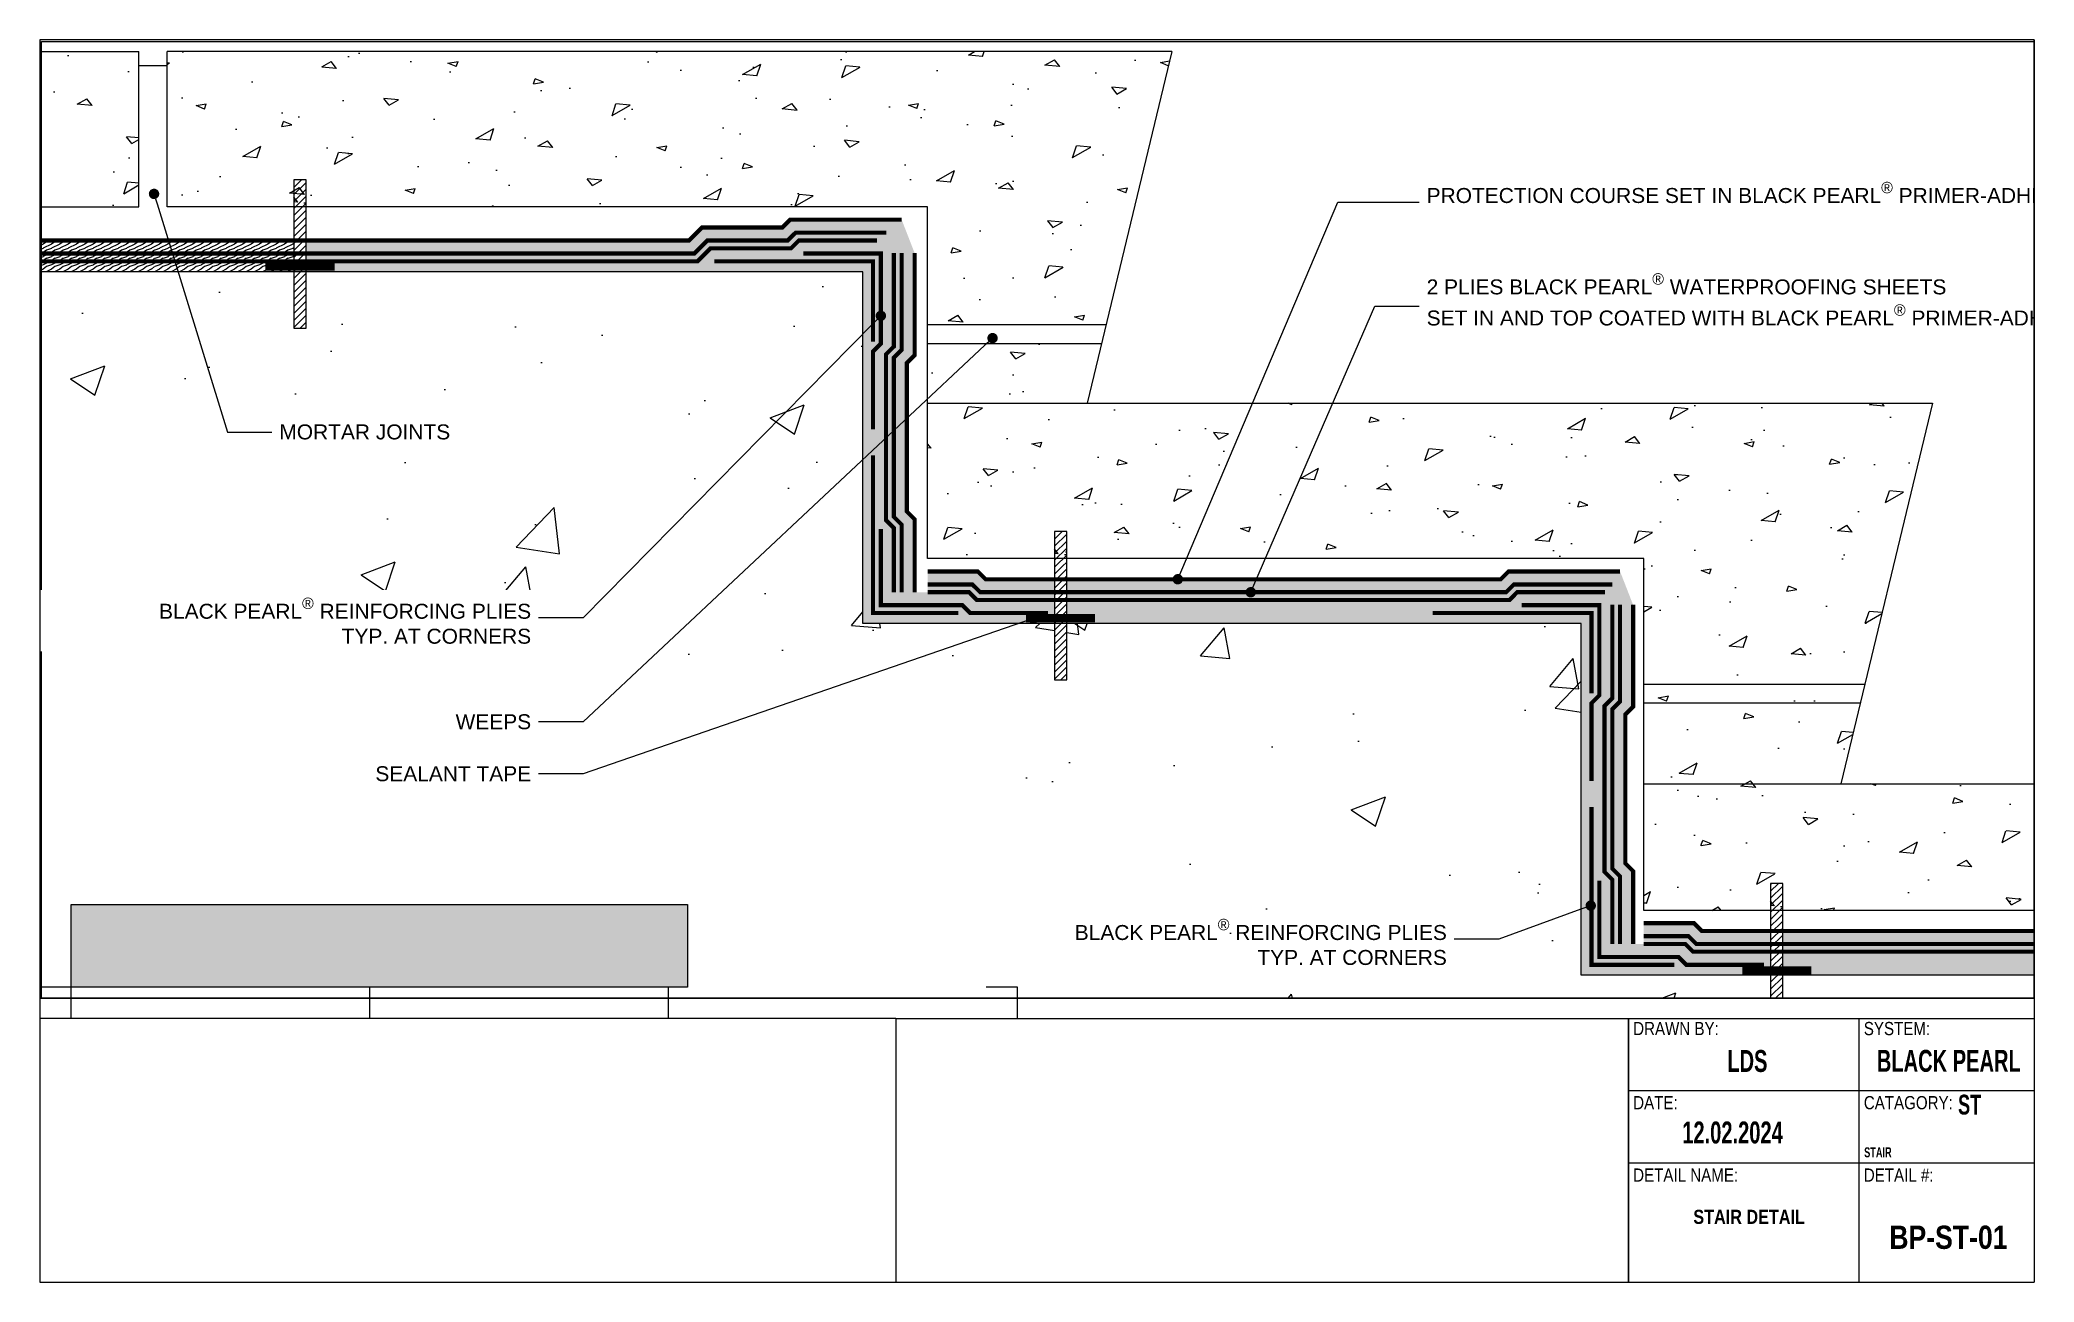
# Paper-space layout '11x17' of a CAD drawing. Header units: inches. Extents: x 0.6 to 16.6, y 0.6 to 10.6.
# The model-space entities are those that its viewports show. They can reach past a viewport. Long polylines and large blocks are cut down to what shows.
import ezdxf
from ezdxf import colors
from ezdxf.entities.mleader import LeaderData, LeaderLine
from ezdxf.math import Vec2, Vec3

# ---------------------------------------------------------------- set-up
doc = ezdxf.new("R2010")
doc.units = ezdxf.units.IN
doc.header["$MEASUREMENT"] = 0
doc.layers.get('Defpoints').update_dxf_attribs({"color": 103})
for name, color, linetype, lineweight in [('BP Mastic', 191, 'Continuous', 0), ('BP Others', 190, 'Continuous', 0), ('BP Primer', 2, 'Continuous', 0), ('BP Sheet Membrane', 166, 'Continuous', 0), ('BP Text', 20, 'Continuous', 0), ('Ram Mastic', 191, 'Continuous', 0), ('Text', 20, 'Continuous', 0), ('Title Block Text', 20, 'Continuous', 0)]:
    doc.layers.add(name, color=color, linetype=linetype, lineweight=lineweight)
doc.layers.add('BP Protection Course', color=7, linetype='Continuous', lineweight=0, true_color=0x216123)
doc.layers.add('SELF ADHERING BUTYL FLASHING TAPE', color=10, linetype='Continuous')
doc.layers.add('Title Block Lines', color=7, linetype='Continuous')
doc.styles.add('GENERATED_STYLE_1', font='ARIALN.TTF')
doc.styles.add('GENERATED_STYLE_6', font='ARIALNB.TTF')
doc.styles.add('GENERATED_STYLE_8', font='ARIALNB.TTF', dxfattribs={"width": 0.8})
doc.styles.get("Standard").update_dxf_attribs({"font": 'ARIALN.TTF'})
pattern_1 = [(216.8699, (0.08, 0.2), (0.5999999836, 0.4000000247), [0.1, -0.9]), (206.5651, (0.2, 0.14), (-0.199999832, -0.200000262), [0.2236068, -0.2236068]), (198.4349, (0.2, 0.04), (-0.400000087, -0.1999996806), [0.1264912, -0.5059644])]
pattern_2 = [(45, (667.48972, 82.40955), (-0.084065, 0.084065), [])]
pattern_3 = [(45, (685.77342, 73.95431), (-0.084065, 0.084065), [])]
pattern_4 = [(45, (702.98718, 65.48964), (-0.084065, 0.084065), [])]

psp = doc.layouts.new('11x17')

# ---------------------------------------------------------------- texts
at = {"layer": 'Text', "linetype": 'Continuous', "insert": (15.305, 1.606), "char_height": 0.08008, "attachment_point": 8, "style": 'GENERATED_STYLE_8'}
psp.add_mtext('\\A1;\\pxqc;STAIR', dxfattribs=at)
at = {"layer": 'Title Block Text', "linetype": 'Continuous'}
for s, insert, char_height, attachment_point, style in [('\\A1;\\pxqc;LDS', (14.259, 2.289), 0.17569, 8, 'GENERATED_STYLE_8'), ('\\A1;\\pxqc;BLACK PEARL', (15.873, 2.29), 0.17569, 8, 'GENERATED_STYLE_8'), ('\\A1;\\pxqc;ST', (16.04, 1.948), 0.15872, 8, 'GENERATED_STYLE_8'), ('\\A1;12.02.2024', (14.14, 1.716), 0.17569, 8, 'GENERATED_STYLE_8'), ('\\A1;BP-ST-01', (15.396, 0.871), 0.18612, 7, 'GENERATED_STYLE_6')]:
    psp.add_mtext(s, dxfattribs=dict(at, insert=insert, char_height=char_height, attachment_point=attachment_point, style=style))
at = {"layer": 'Title Block Text', "linetype": 'Continuous', "insert": (14.273, 1.187), "char_height": 0.11329, "width": 1.69267, "attachment_point": 2, "style": 'GENERATED_STYLE_6'}
psp.add_mtext('\\A1;\\pxqc;STAIR DETAIL', dxfattribs=at)

msp = doc.modelspace()

# ---------------------------------------------------------------- blocks, each defined once
blk = doc.blocks.new('Barrett Title Block LDS')
h = blk.add_hatch()
h.set_pattern_fill('HONEY', color=160, scale=2)
h.set_pattern_definition([(0, (-14.79494, -0.4674), (0.375, 0.2165064), [0.25, -0.5]), (120, (-14.79494, -0.4674), (-0.375, 0.2165064), [0.25, -0.5]), (60, (-14.79494, -0.4674), (8e-17, 0.4330127), [-0.5, 0.25])])
h.paths.add_polyline_path([(7.134, 2.152), (7.147, 2.152), (7.147, 2.143), (7.134, 2.143)])
at = {"layer": 'Ram Mastic'}
h = blk.add_hatch(dxfattribs=at)
h.set_pattern_fill('HONEY', color=256, scale=1.714998)
h.set_pattern_definition([(0, (-13.46107, 1.3637), (0.3215622, 0.185654), [0.214375, -0.4287496]), (120, (-13.46107, 1.3637), (-0.3215622, 0.185654), [0.214375, -0.4287496]), (60, (-13.46107, 1.3637), (7e-17, 0.371308), [-0.4287496, 0.214375])])
h.paths.add_polyline_path([(3.733, 2.342), (3.773, 2.342), (3.773, 2.31), (3.733, 2.31)])
h = blk.add_hatch(dxfattribs=at)
h.set_pattern_fill('HONEY', color=256, scale=1.714998)
h.set_pattern_definition([(0, (-13.63047, 0.7278), (0.3215622, 0.185654), [0.214375, -0.4287496]), (120, (-13.63047, 0.7278), (-0.3215622, 0.185654), [0.214375, -0.4287496]), (60, (-13.63047, 0.7278), (7e-17, 0.371308), [-0.4287496, 0.214375])])
h.paths.add_polyline_path([(3.458, 0.971), (3.498, 0.971), (3.498, 0.916), (3.458, 0.916)])
at = {"layer": 'SELF ADHERING BUTYL FLASHING TAPE', "linetype": 'Continuous'}
h = blk.add_hatch(dxfattribs=at)
h.set_pattern_fill('ANSI31', color=30)
h.set_pattern_definition([(45, (0.74292, 1.41906), (-0.0883883, 0.0883883), [])])
h.paths.add_polyline_path([(6.83, 1.08), (6.835, 1.068), (6.838, 1.057), (6.86, 1.066), (6.858, 1.074), (6.853, 1.086), (6.847, 1.099), (6.838, 1.106), (6.818, 1.099), (6.824, 1.093)])
h = blk.add_hatch(dxfattribs=at)
h.set_pattern_fill('ANSI31', color=30)
h.set_pattern_definition([(45, (0.74292, 1.26022), (-0.0883883, 0.0883883), [])])
h.paths.add_polyline_path([(6.83, 0.921), (6.835, 0.909), (6.838, 0.898), (6.86, 0.908), (6.858, 0.915), (6.853, 0.927), (6.847, 0.94), (6.838, 0.947), (6.818, 0.94), (6.824, 0.934)])
at = {"layer": 'Title Block Lines', "linetype": 'Continuous'}
for p, q in [((16.489, 10.488), (0.51, 10.488)), ((0.51, 10.488), (0.51, 0.533)), ((7.367, 2.647), (16.489, 2.647)), ((13.238, 0.533), (13.238, 2.647)), ((15.086, 0.533), (15.086, 2.647)), ((0.51, 0.533), (16.489, 0.533)), ((3.948, 0.533), (13.903, 0.533))]:
    blk.add_line(p, q, dxfattribs=at)
at = {"layer": 'Title Block Lines'}
for points in [[(16.489, 10.488), (16.489, 0.533)], [(7.367, 2.647), (0.51, 2.647)], [(7.367, 2.647), (7.367, 0.533)], [(13.238, 2.647), (13.238, 0.533)], [(16.489, 2.287), (16.489, 1.41)], [(16.489, 2.287), (16.489, 0.533)], [(16.489, 2.066), (13.238, 2.066)], [(16.489, 1.486), (13.238, 1.486)]]:
    blk.add_lwpolyline(points, dxfattribs=at)
at = {"layer": 'Title Block Lines', "linetype": 'Continuous', "char_height": 0.10572, "attachment_point": 1, "style": 'GENERATED_STYLE_1'}
for s, insert in [('\\A1;\\pxql;DRAWN BY:', (13.276, 2.618)), ('\\A1;\\pxql;SYSTEM:', (15.124, 2.618)), ('\\A1;\\pxql;DATE:', (13.276, 2.024)), ('\\A1;\\pxql;CATAGORY:', (15.124, 2.024)), ('\\A1;\\pxql;DETAIL NAME:', (13.276, 1.444)), ('\\A1;\\pxql;DETAIL #:', (15.124, 1.444))]:
    blk.add_mtext(s, dxfattribs=dict(at, insert=insert))
blk = doc.blocks.new('_Dot')
at = {"color": 0, "linetype": 'ByBlock', "lineweight": -2}
blk.add_line((-0.5, 0), (-1, 0), dxfattribs=at)
at = {"color": 0, "linetype": 'ByBlock', "const_width": 0.5}
blk.add_lwpolyline([(-0.25, 0, 1), (0.25, 0, 1)], format="xyb", close=True, dxfattribs=at)

# ---------------------------------------------------------------- hatches: boundary and pattern name
at = {"layer": 'BP Others'}
h = msp.add_hatch(dxfattribs=at)
h.set_pattern_fill('CONCRETE', color=256, scale=5.706522)
h.set_pattern_definition([(9.603, (670.5073, 85.0087), (1.03079, 3.05714), [0.24464, -5.89288]), (157.953, (670.7074, 84.9277), (-1.0308, -3.05714), [0.21591, -5.20091]), (71.367, (670.7074, 84.9277), (-5.02073, 2.0333), [0.1286, -3.09765]), (9.603, (672.564, 84.509), (1.03079, 3.05714), [0.24464, -5.89288]), (157.953, (672.805, 84.5497), (-1.0308, -3.05714), [0.21591, -5.20091]), (71.367, (672.564, 84.509), (-5.02073, 2.0333), [0.1286, -3.09765]), (29.9515, (675.146, 85.021), (-3.98993, 5.09044), [0.2621, -7.9119]), (128.09, (675.146, 85.021), (-7.0823, -4.081), [0.2074, -6.2604]), (174.791, (675.373, 85.152), (3.98993, -5.09044), [0.3565, -10.7617]), (29.9515, (670.496, 87.306), (-3.98993, 5.09044), [0.2621, -7.9119]), (128.09, (670.496, 87.306), (-7.0823, -4.081), [0.2074, -6.2604]), (174.791, (670.7233, 87.4366), (3.98993, -5.09044), [0.3565, -10.7617]), (29.9515, (676.0396, 88.1775), (-3.98993, 5.09044), [0.2621, -7.9119]), (128.09, (676.04, 88.1775), (-7.0823, -4.081), [0.2074, -6.2604]), (174.791, (676.2667, 88.3083), (3.98993, -5.09044), [0.3565, -10.7617]), (29.9515, (673.5234, 85.938), (-3.98993, 5.09044), [0.2621, -7.9119]), (128.09, (673.878, 85.9054), (-7.0823, -4.081), [0.2074, -6.2604]), (174.791, (673.8784, 85.9054), (3.98993, -5.09044), [0.3565, -10.7617]), (29.9515, (672.753, 82.907), (-3.98993, 5.09044), [0.2621, -7.9119]), (128.09, (673.108, 82.875), (-7.0823, -4.081), [0.2074, -6.2604]), (174.791, (673.108, 82.875), (3.98993, -5.09044), [0.3565, -10.7617]), (29.9515, (678.7216, 84.0314), (-3.98993, 5.09044), [0.2621, -7.9119]), (128.09, (679.077, 83.999), (-7.0823, -4.081), [0.2074, -6.2604]), (174.791, (679.0766, 83.999), (3.98993, -5.09044), [0.3565, -10.7617]), (29.9515, (677.2295, 84.21), (3.0924, 9.17143), [0.5014, -15.8465]), (71.367, (677.569, 84.179), (-11.0722, 1.0094), [0.2969, -9.3819]), (174.791, (677.569, 84.179), (-3.0924, -9.1714), [0.341, -10.7771]), (29.9515, (671.627, 83.783), (3.0924, 9.17143), [0.5014, -15.8465]), (71.367, (671.967, 83.752), (-11.0722, 1.0094), [0.2969, -9.3819]), (174.791, (671.967, 83.752), (-3.0924, -9.1714), [0.341, -10.7771]), (29.9515, (677.998, 87.2336), (3.0924, 9.17143), [0.5014, -15.8465]), (71.367, (678.337, 87.203), (-11.0722, 1.0094), [0.2969, -9.3819]), (174.791, (678.337, 87.203), (-3.0924, -9.1714), [0.341, -10.7771]), (29.9515, (672.5687, 86.764), (3.0924, 9.17143), [0.5014, -15.8465]), (71.367, (672.908, 86.733), (-11.0722, 1.0094), [0.2969, -9.3819]), (174.791, (672.908, 86.733), (-3.0924, -9.1714), [0.341, -10.7771]), (29.9515, (673.342, 89.441), (3.0924, 9.17143), [0.5014, -15.8465]), (71.367, (673.682, 89.41), (-11.0722, 1.0094), [0.2969, -9.3819]), (174.791, (673.682, 89.41), (-3.0924, -9.1714), [0.341, -10.7771]), (29.9515, (679.119, 90.3284), (3.0924, 9.17143), [0.5014, -15.8465]), (71.367, (679.459, 90.297), (-11.0722, 1.0094), [0.2969, -9.3819]), (174.791, (679.459, 90.297), (-3.0924, -9.1714), [0.341, -10.7771]), (29.952, (668.763, 82.891), (3.0924, 9.17143), [0.5014, -15.8465]), (71.367, (668.763, 82.891), (-11.0722, 1.0094), [0.2969, -9.3819]), (174.791, (669.197, 83.142), (-3.0924, -9.1714), [0.341, -10.7771]), (29.9515, (669.4294, 85.777), (3.0924, 9.17143), [0.5014, -15.8465]), (71.367, (669.429, 85.777), (-11.0722, 1.0094), [0.2969, -9.3819]), (174.791, (669.864, 86.027), (-3.0924, -9.1714), [0.341, -10.7771]), (29.9515, (669.918, 88.675), (3.0924, 9.17143), [0.5014, -15.8465]), (71.367, (669.918, 88.675), (-11.0722, 1.0094), [0.2969, -9.3819]), (174.791, (670.353, 88.926), (-3.0924, -9.1714), [0.341, -10.7771]), (29.9515, (673.8306, 83.599), (3.0924, 9.17143), [0.5014, -15.8465]), (71.367, (673.831, 83.599), (-11.0722, 1.0094), [0.2969, -9.3819]), (174.791, (674.265, 83.8495), (-3.0924, -9.1714), [0.341, -10.7771]), (29.9515, (674.956, 86.694), (3.0924, 9.17143), [0.5014, -15.8465]), (71.367, (674.956, 86.694), (-11.0722, 1.0094), [0.2969, -9.3819]), (174.791, (675.39, 86.944), (-3.0924, -9.1714), [0.341, -10.7771]), (29.9515, (675.81, 89.671), (3.0924, 9.17143), [0.5014, -15.8465]), (71.367, (675.81, 89.671), (-11.0722, 1.0094), [0.2969, -9.3819]), (174.791, (676.244, 89.922), (-3.0924, -9.1714), [0.3404, -10.7764]), (30, (674.309, 82.5944), (-1.291, 8.9602), [0, -4.9932]), (45, (667.651, 89.252), (1.2176, 13.3931), [0, -3.3288]), (60, (670.98, 83.926), (-8.7846, 9.7577), [0, -1.6644]), (15, (668.9828, 85.9232), (2.956911, 1.826171), [0, -2.663043]), (75, (670.98, 85.9232), (-2.05537, 2.61847), [0, -3.99457]), (120, (674.309, 87.2548), (-4.09251, 1.09658), [0, -3.3288]), (90, (675.6404, 85.9232), (-3.99457, 1.33152), [0, -2.33016])])
h.paths.add_polyline_path([(627.528, 92.372), (603.378, 92.372), (603.378, 88.64), (619.811, 88.64), (619.811, 88.933), (620.006, 88.933), (620.006, 88.64), (621.661, 88.64), (621.661, 86.947), (621.661, 86.27), (621.661, 85.798), (625.95, 85.798)])
h.paths.add_polyline_path([(602.701, 92.372), (595.123, 92.372), (595.123, 88.64), (602.701, 88.64)])
h.paths.add_polyline_path([(645.811, 83.917), (621.661, 83.917), (621.661, 80.185), (638.875, 80.185), (638.875, 77.343), (644.234, 77.343)])
h.paths.add_polyline_path([(625.84, 85.342), (621.661, 85.342), (621.661, 83.917), (625.498, 83.917)])
h.paths.add_polyline_path([(644.124, 76.887), (638.875, 76.887), (638.875, 74.768), (643.615, 74.768)])
h.paths.add_polyline_path([(663.025, 74.768), (638.875, 74.768), (638.875, 71.72), (656.089, 71.72), (656.089, 68.194), (661.447, 68.194)])
h.paths.add_polyline_path([(661.338, 67.737), (656.089, 67.737), (656.089, 65.618), (660.829, 65.618)])
h = msp.add_hatch(dxfattribs=at)
h.set_pattern_fill('ANSI31', color=256, scale=0.951087)
h.set_pattern_definition(pattern_2)
h.paths.add_polyline_path([(606.427, 85.722), (606.719, 85.722), (606.719, 89.288), (606.427, 89.288)])
h.paths.add_polyline_path([(606.719, 88.456), (606.719, 85.722), (606.427, 85.722), (606.427, 88.456)], flags=17)
h = msp.add_hatch(dxfattribs=at)
h.set_pattern_fill('CONCRETE', color=256, scale=5.706522)
h.set_pattern_definition([(9.603, (670.3457, 84.8238), (1.0308, 3.05714), [0.24464, -5.89288]), (157.953, (670.5458, 84.7428), (-1.0308, -3.05714), [0.21591, -5.2009]), (71.367, (670.546, 84.743), (-5.02073, 2.0333), [0.1286, -3.09765]), (9.603, (672.4023, 84.324), (1.0308, 3.05714), [0.24464, -5.89288]), (157.953, (672.6435, 84.3648), (-1.0308, -3.05714), [0.21591, -5.2009]), (71.367, (672.4023, 84.324), (-5.02073, 2.0333), [0.1286, -3.09765]), (29.952, (674.984, 84.836), (-3.98993, 5.09044), [0.2621, -7.9119]), (128.09, (674.984, 84.836), (-7.0823, -4.081), [0.2074, -6.2604]), (174.791, (675.2113, 84.967), (3.98993, -5.09044), [0.3565, -10.7617]), (29.952, (670.3347, 87.121), (-3.98993, 5.09044), [0.2621, -7.9119]), (128.09, (670.335, 87.121), (-7.0823, -4.081), [0.2074, -6.2604]), (174.791, (670.5617, 87.2518), (3.98993, -5.09044), [0.3565, -10.7617]), (29.952, (675.878, 87.9926), (-3.98993, 5.09044), [0.2621, -7.9119]), (128.09, (675.878, 87.993), (-7.0823, -4.081), [0.2074, -6.2604]), (174.791, (676.105, 88.1235), (3.98993, -5.09044), [0.3565, -10.7617]), (29.952, (673.362, 85.753), (-3.98993, 5.09044), [0.2621, -7.9119]), (128.09, (673.717, 85.7206), (-7.0823, -4.081), [0.2074, -6.2604]), (174.791, (673.717, 85.7206), (3.98993, -5.09044), [0.3565, -10.7617]), (29.952, (672.591, 82.7224), (-3.98993, 5.09044), [0.2621, -7.9119]), (128.09, (672.946, 82.69), (-7.0823, -4.081), [0.2074, -6.2604]), (174.791, (672.9463, 82.69), (3.98993, -5.09044), [0.3565, -10.7617]), (29.952, (678.56, 83.8465), (-3.98993, 5.09044), [0.2621, -7.9119]), (128.09, (678.915, 83.814), (-7.0823, -4.081), [0.2074, -6.2604]), (174.791, (678.915, 83.814), (3.98993, -5.09044), [0.3565, -10.7617]), (29.952, (677.068, 84.0254), (3.0924, 9.17143), [0.5014, -15.8465]), (71.367, (677.408, 83.994), (-11.0722, 1.0094), [0.2969, -9.3819]), (174.791, (677.408, 83.994), (-3.0924, -9.1714), [0.341, -10.7771]), (29.952, (671.4656, 83.598), (3.0924, 9.1714), [0.5014, -15.8465]), (71.367, (671.805, 83.567), (-11.0722, 1.0094), [0.2969, -9.3819]), (174.79, (671.805, 83.567), (-3.0924, -9.1714), [0.341, -10.7771]), (29.952, (677.836, 87.049), (3.0924, 9.17143), [0.5014, -15.8465]), (71.367, (678.176, 87.018), (-11.0722, 1.0094), [0.2969, -9.3819]), (174.791, (678.176, 87.018), (-3.0924, -9.1714), [0.341, -10.7771]), (29.952, (672.407, 86.579), (3.0924, 9.1714), [0.5014, -15.8465]), (71.367, (672.747, 86.548), (-11.0722, 1.0094), [0.2969, -9.3819]), (174.79, (672.747, 86.548), (-3.0924, -9.1714), [0.341, -10.7771]), (29.952, (673.1807, 89.256), (3.0924, 9.1714), [0.5014, -15.8465]), (71.367, (673.52, 89.225), (-11.0722, 1.0094), [0.2969, -9.3819]), (174.79, (673.52, 89.225), (-3.0924, -9.1714), [0.341, -10.7771]), (29.952, (678.9575, 90.1435), (3.0924, 9.17143), [0.5014, -15.8465]), (71.367, (679.297, 90.113), (-11.0722, 1.0094), [0.2969, -9.3819]), (174.791, (679.297, 90.113), (-3.0924, -9.1714), [0.341, -10.7771]), (29.952, (668.601, 82.7064), (3.0924, 9.1714), [0.5014, -15.8465]), (71.367, (668.601, 82.706), (-11.0722, 1.0094), [0.2969, -9.3819]), (174.79, (669.036, 82.957), (-3.0924, -9.1714), [0.341, -10.7771]), (29.952, (669.268, 85.592), (3.0924, 9.1714), [0.5014, -15.8465]), (71.367, (669.268, 85.592), (-11.0722, 1.0094), [0.2969, -9.3819]), (174.79, (669.702, 85.842), (-3.0924, -9.1714), [0.341, -10.7771]), (29.952, (669.7566, 88.4904), (3.0924, 9.1714), [0.5014, -15.8465]), (71.367, (669.757, 88.49), (-11.0722, 1.0094), [0.2969, -9.3819]), (174.79, (670.191, 88.741), (-3.0924, -9.1714), [0.341, -10.7771]), (29.952, (673.669, 83.414), (3.0924, 9.1714), [0.5014, -15.8465]), (71.367, (673.669, 83.414), (-11.0722, 1.0094), [0.2969, -9.3819]), (174.79, (674.1035, 83.665), (-3.0924, -9.1714), [0.341, -10.7771]), (29.952, (674.794, 86.509), (3.0924, 9.1714), [0.5014, -15.8465]), (71.367, (674.794, 86.509), (-11.0722, 1.0094), [0.2969, -9.3819]), (174.791, (675.229, 86.759), (-3.0924, -9.1714), [0.341, -10.7771]), (29.952, (675.648, 89.486), (3.0924, 9.1714), [0.5014, -15.8465]), (71.367, (675.648, 89.486), (-11.0722, 1.0094), [0.2969, -9.3819]), (174.791, (676.083, 89.737), (-3.0924, -9.1714), [0.3404, -10.7764]), (30, (674.147, 82.4095), (-1.291, 8.9602), [0, -4.9932]), (45, (667.49, 89.067), (1.2176, 13.3931), [0, -3.3288]), (60, (670.819, 83.741), (-8.7846, 9.7577), [0, -1.6644]), (15, (668.8212, 85.7384), (2.95691, 1.826171), [0, -2.663043]), (75, (670.8185, 85.7384), (-2.05537, 2.61847), [0, -3.99457]), (120, (674.1473, 87.07), (-4.09251, 1.09658), [0, -3.3288]), (90, (675.479, 85.7384), (-3.99457, 1.33152), [0, -2.33016])])
h.paths.add_polyline_path([(606.427, 85.722), (606.719, 85.722), (606.719, 89.288), (606.427, 89.288)])
h.paths.add_polyline_path([(606.719, 88.456), (606.719, 85.722), (606.427, 85.722), (606.427, 88.456)], flags=17)
h = msp.add_hatch(dxfattribs=at)
h.set_pattern_fill('ANSI31', color=256, scale=0.951087)
h.set_pattern_definition(pattern_2)
h.paths.add_polyline_path([(606.719, 88.456), (606.427, 88.456), (606.427, 87.778), (606.719, 87.778)])
h.paths.add_polyline_path([(606.719, 87.778), (606.427, 87.778), (606.427, 87.55), (606.719, 87.55)])
h.paths.add_polyline_path([(606.719, 87.55), (606.427, 87.55), (606.427, 87.321), (606.719, 87.321)])
h.paths.add_polyline_path([(606.719, 87.321), (606.427, 87.321), (606.427, 87.078), (606.719, 87.078)])
h.paths.add_polyline_path([(606.719, 87.078), (606.427, 87.078), (606.427, 85.722), (606.719, 85.722)])
h = msp.add_hatch(dxfattribs=at)
h.set_pattern_fill('AR-CONC', color=256, scale=1.170101)
h.set_pattern_definition([(50, (660.163, 83.7004), (8.3927, -0.73426), [0.8776, -9.6533]), (355, (660.163, 83.7004), (-1.6235, 8.8014), [0.7021, -7.7227]), (100.451, (660.862, 83.639), (6.7691, 8.0671), [0.7458, -8.2041]), (46.184, (660.163, 86.041), (12.4878, -1.9367), [1.3164, -14.48]), (96.636, (661.203, 85.879), (10.9365, 11.3982), [1.1187, -12.3061]), (351.184, (660.163, 86.04), (10.9365, 11.3982), [1.053, -11.584]), (21, (661.333, 85.4556), (6.9844, -4.71105), [0.8776, -9.6533]), (326, (661.333, 85.456), (2.847, 8.485), [0.7021, -7.7227]), (71.451, (661.915, 85.063), (9.83145, 3.7739), [0.7458, -8.2041]), (37.5, (660.1627, 83.7004), (0.14228, 3.8952), [0, -7.62906, 0, -7.83968, 0, -7.75192]), (7.5, (660.1627, 83.7004), (3.07818, 4.61502), [0, -4.46979, 0, -7.45354, 0, -2.9545]), (327.5, (657.5534, 83.7004), (6.24626, -0.26391), [0, -2.92525, 0, -9.1268, 0, -12.11054]), (317.5, (656.3833, 83.7004), (6.82387, 1.17133), [0, -3.80283, 0, -6.06112, 0, -8.60024])])
edge = h.paths.add_edge_path()
edge.add_line((654.581, 70.167), (642.216, 70.167))
edge.add_line((642.216, 70.167), (642.216, 68.802))
edge.add_line((642.216, 68.802), (641.924, 68.802))
edge.add_line((641.924, 68.802), (641.924, 70.167))
edge.add_line((641.924, 70.167), (637.368, 70.167))
edge.add_line((637.368, 70.167), (637.368, 78.623))
edge.add_line((637.368, 78.623), (625.003, 78.623))
edge.add_line((625.003, 78.623), (625.003, 77.267))
edge.add_line((625.003, 77.267), (624.711, 77.267))
edge.add_line((624.711, 77.267), (624.711, 78.623))
edge.add_line((624.711, 78.623), (620.099, 78.623))
edge.add_line((620.099, 78.623), (620.099, 87.078))
edge.add_line((620.099, 87.078), (606.719, 87.078))
edge.add_line((606.719, 87.078), (606.719, 85.722))
edge.add_line((606.719, 85.722), (606.427, 85.722))
edge.add_line((606.427, 85.722), (606.427, 87.078))
edge.add_line((606.427, 87.078), (594.962, 87.078))
edge.add_spline(control_points=[(594.962, 87.078), (598.241, 85.027), (603.658, 81.64), (612.742, 77.37), (623.324, 74.794), (632.314, 66.875), (643.882, 64.569), (651.646, 55.724), (662.259, 55.667), (668.015, 50.991), (670.916, 50.277), (671.795, 50.06)], knot_values=[0, 0, 0, 0, 3.047426, 5.032656, 7.899844, 11.507961, 14.167772, 16.893094, 20.21098, 21.842077, 22.551942, 22.551942, 22.551942, 22.551942], degree=3, periodic=0)
edge.add_line((671.795, 50.06), (671.795, 61.032))
edge.add_line((671.795, 61.032), (659.43, 61.032))
edge.add_line((659.43, 61.032), (659.43, 59.657))
edge.add_line((659.43, 59.657), (659.138, 59.657))
edge.add_line((659.138, 59.657), (659.138, 61.032))
edge.add_line((659.138, 61.032), (654.581, 61.032))
edge.add_line((654.581, 61.032), (654.581, 70.167))
h = msp.add_hatch(dxfattribs=at)
h.set_pattern_fill('ANSI31', color=256, scale=0.951087)
h.set_pattern_definition(pattern_3)
h.paths.add_polyline_path([(624.711, 77.267), (625.003, 77.267), (625.003, 80.833), (624.711, 80.833)])
h.paths.add_polyline_path([(625.003, 80), (625.003, 77.267), (624.711, 77.267), (624.711, 80)], flags=17)
h = msp.add_hatch(dxfattribs=at)
h.set_pattern_fill('CONCRETE', color=256, scale=5.706522)
h.set_pattern_definition([(9.603, (688.6294, 76.3686), (1.0308, 3.05714), [0.24464, -5.89288]), (157.953, (688.8295, 76.2876), (-1.0308, -3.05714), [0.21591, -5.2009]), (71.367, (688.8295, 76.2876), (-5.02073, 2.0333), [0.1286, -3.09765]), (9.603, (690.686, 75.8688), (1.0308, 3.05714), [0.24464, -5.89288]), (157.953, (690.9272, 75.9096), (-1.0308, -3.05714), [0.21591, -5.2009]), (71.367, (690.686, 75.869), (-5.02073, 2.0333), [0.1286, -3.09765]), (29.952, (693.268, 76.381), (-3.98993, 5.09044), [0.2621, -7.9119]), (128.09, (693.268, 76.381), (-7.0823, -4.081), [0.2074, -6.2604]), (174.791, (693.495, 76.5117), (3.98993, -5.09044), [0.3565, -10.7617]), (29.952, (688.6184, 78.6657), (-3.98993, 5.09044), [0.2621, -7.9119]), (128.09, (688.618, 78.666), (-7.0823, -4.081), [0.2074, -6.2604]), (174.791, (688.8454, 78.7965), (3.98993, -5.09044), [0.3565, -10.7617]), (29.952, (694.162, 79.5374), (-3.98993, 5.09044), [0.2621, -7.9119]), (128.09, (694.162, 79.537), (-7.0823, -4.081), [0.2074, -6.2604]), (174.791, (694.389, 79.668), (3.98993, -5.09044), [0.3565, -10.7617]), (29.952, (691.6455, 77.298), (-3.98993, 5.09044), [0.2621, -7.9119]), (128.09, (692.0005, 77.265), (-7.0823, -4.081), [0.2074, -6.2604]), (174.791, (692.0005, 77.2653), (3.98993, -5.09044), [0.3565, -10.7617]), (29.952, (690.875, 74.267), (-3.98993, 5.09044), [0.2621, -7.9119]), (128.09, (691.23, 74.235), (-7.0823, -4.081), [0.2074, -6.2604]), (174.791, (691.23, 74.235), (3.98993, -5.09044), [0.3565, -10.7617]), (29.952, (696.844, 75.391), (-3.98993, 5.09044), [0.2621, -7.9119]), (128.09, (697.199, 75.359), (-7.0823, -4.081), [0.2074, -6.2604]), (174.791, (697.199, 75.359), (3.98993, -5.09044), [0.3565, -10.7617]), (29.952, (695.3517, 75.57), (3.0924, 9.17143), [0.5014, -15.8465]), (71.367, (695.691, 75.539), (-11.0722, 1.0094), [0.2969, -9.3819]), (174.791, (695.691, 75.539), (-3.0924, -9.1714), [0.341, -10.7771]), (29.952, (689.7493, 75.143), (3.0924, 9.1714), [0.5014, -15.8465]), (71.367, (690.089, 75.112), (-11.0722, 1.0094), [0.2969, -9.3819]), (174.79, (690.089, 75.112), (-3.0924, -9.1714), [0.341, -10.7771]), (29.952, (696.12, 78.5935), (3.0924, 9.17143), [0.5014, -15.8465]), (71.367, (696.46, 78.563), (-11.0722, 1.0094), [0.2969, -9.3819]), (174.791, (696.4595, 78.563), (-3.0924, -9.1714), [0.341, -10.7771]), (29.952, (690.691, 78.1236), (3.0924, 9.1714), [0.5014, -15.8465]), (71.367, (691.03, 78.093), (-11.0722, 1.0094), [0.2969, -9.3819]), (174.79, (691.03, 78.093), (-3.0924, -9.1714), [0.341, -10.7771]), (29.952, (691.4644, 80.801), (3.0924, 9.1714), [0.5014, -15.8465]), (71.367, (691.804, 80.77), (-11.0722, 1.0094), [0.2969, -9.3819]), (174.79, (691.804, 80.77), (-3.0924, -9.1714), [0.341, -10.7771]), (29.952, (697.241, 81.688), (3.0924, 9.17143), [0.5014, -15.8465]), (71.367, (697.581, 81.657), (-11.0722, 1.0094), [0.2969, -9.3819]), (174.791, (697.581, 81.657), (-3.0924, -9.1714), [0.341, -10.7771]), (29.952, (686.885, 74.251), (3.0924, 9.1714), [0.5014, -15.8465]), (71.367, (686.885, 74.251), (-11.0722, 1.0094), [0.2969, -9.3819]), (174.79, (687.319, 74.5015), (-3.0924, -9.1714), [0.341, -10.7771]), (29.952, (687.5516, 77.137), (3.0924, 9.1714), [0.5014, -15.8465]), (71.367, (687.552, 77.137), (-11.0722, 1.0094), [0.2969, -9.3819]), (174.79, (687.986, 77.387), (-3.0924, -9.1714), [0.341, -10.7771]), (29.952, (688.04, 80.035), (3.0924, 9.1714), [0.5014, -15.8465]), (71.367, (688.04, 80.035), (-11.0722, 1.0094), [0.2969, -9.3819]), (174.79, (688.475, 80.286), (-3.0924, -9.1714), [0.341, -10.7771]), (29.952, (691.953, 74.959), (3.0924, 9.1714), [0.5014, -15.8465]), (71.367, (691.953, 74.959), (-11.0722, 1.0094), [0.2969, -9.3819]), (174.79, (692.387, 75.209), (-3.0924, -9.1714), [0.341, -10.7771]), (29.952, (693.078, 78.054), (3.0924, 9.1714), [0.5014, -15.8465]), (71.367, (693.078, 78.054), (-11.0722, 1.0094), [0.2969, -9.3819]), (174.791, (693.512, 78.304), (-3.0924, -9.1714), [0.341, -10.7771]), (29.952, (693.932, 81.031), (3.0924, 9.1714), [0.5014, -15.8465]), (71.367, (693.932, 81.031), (-11.0722, 1.0094), [0.2969, -9.3819]), (174.791, (694.366, 81.281), (-3.0924, -9.1714), [0.3404, -10.7764]), (30, (692.431, 73.954), (-1.291, 8.9602), [0, -4.9932]), (45, (685.773, 80.612), (1.2176, 13.3931), [0, -3.3288]), (60, (689.102, 75.286), (-8.7846, 9.7577), [0, -1.6644]), (15, (687.1049, 77.2831), (2.95691, 1.826171), [0, -2.663043]), (75, (689.1022, 77.283), (-2.05537, 2.61847), [0, -3.99457]), (120, (692.431, 78.6146), (-4.09251, 1.09658), [0, -3.3288]), (90, (693.7625, 77.283), (-3.99457, 1.33152), [0, -2.33016])])
h.paths.add_polyline_path([(624.711, 77.267), (625.003, 77.267), (625.003, 80.833), (624.711, 80.833)])
h.paths.add_polyline_path([(625.003, 80), (625.003, 77.267), (624.711, 77.267), (624.711, 80)], flags=17)
h = msp.add_hatch(dxfattribs=at)
h.set_pattern_fill('ANSI31', color=256, scale=0.951087)
h.set_pattern_definition(pattern_3)
h.paths.add_polyline_path([(625.003, 80), (624.711, 80), (624.711, 79.323), (625.003, 79.323)])
h.paths.add_polyline_path([(625.003, 79.323), (624.711, 79.323), (624.711, 79.094), (625.003, 79.094)])
h.paths.add_polyline_path([(625.003, 79.094), (624.711, 79.094), (624.711, 78.866), (625.003, 78.866)])
h.paths.add_polyline_path([(625.003, 78.866), (624.711, 78.866), (624.711, 78.623), (625.003, 78.623)])
h.paths.add_polyline_path([(625.003, 78.623), (624.711, 78.623), (624.711, 77.267), (625.003, 77.267)])
h = msp.add_hatch(dxfattribs=at)
h.set_pattern_fill('ANSI31', color=256, scale=0.951087)
h.set_pattern_definition(pattern_4)
h.paths.add_polyline_path([(641.924, 68.802), (642.216, 68.802), (642.216, 72.369), (641.924, 72.369)])
h.paths.add_polyline_path([(642.216, 71.536), (642.216, 68.802), (641.924, 68.802), (641.924, 71.536)], flags=17)
h = msp.add_hatch(dxfattribs=at)
h.set_pattern_fill('CONCRETE', color=256, scale=5.706522)
h.set_pattern_definition([(9.603, (705.8432, 67.904), (1.0308, 3.05714), [0.24464, -5.89288]), (157.953, (706.0433, 67.823), (-1.0308, -3.05714), [0.21591, -5.2009]), (71.367, (706.0433, 67.823), (-5.02073, 2.0333), [0.1286, -3.09765]), (9.603, (707.8998, 67.404), (1.0308, 3.05714), [0.24464, -5.89288]), (157.953, (708.141, 67.445), (-1.0308, -3.05714), [0.21591, -5.2009]), (71.367, (707.9, 67.404), (-5.02073, 2.0333), [0.1286, -3.09765]), (29.952, (710.4817, 67.916), (-3.98993, 5.09044), [0.2621, -7.9119]), (128.09, (710.482, 67.916), (-7.0823, -4.081), [0.2074, -6.2604]), (174.791, (710.7087, 68.047), (3.98993, -5.09044), [0.3565, -10.7617]), (29.952, (705.832, 70.201), (-3.98993, 5.09044), [0.2621, -7.9119]), (128.09, (705.832, 70.201), (-7.0823, -4.081), [0.2074, -6.2604]), (174.791, (706.059, 70.332), (3.98993, -5.09044), [0.3565, -10.7617]), (29.952, (711.3755, 71.073), (-3.98993, 5.09044), [0.2621, -7.9119]), (128.09, (711.3755, 71.073), (-7.0823, -4.081), [0.2074, -6.2604]), (174.791, (711.6026, 71.2035), (3.98993, -5.09044), [0.3565, -10.7617]), (29.952, (708.859, 68.833), (-3.98993, 5.09044), [0.2621, -7.9119]), (128.09, (709.214, 68.801), (-7.0823, -4.081), [0.2074, -6.2604]), (174.791, (709.2143, 68.8006), (3.98993, -5.09044), [0.3565, -10.7617]), (29.952, (708.089, 65.8025), (-3.98993, 5.09044), [0.2621, -7.9119]), (128.09, (708.444, 65.77), (-7.0823, -4.081), [0.2074, -6.2604]), (174.791, (708.4437, 65.77), (3.98993, -5.09044), [0.3565, -10.7617]), (29.952, (714.0575, 66.9266), (-3.98993, 5.09044), [0.2621, -7.9119]), (128.09, (714.4125, 66.894), (-7.0823, -4.081), [0.2074, -6.2604]), (174.791, (714.4125, 66.8942), (3.98993, -5.09044), [0.3565, -10.7617]), (29.952, (712.5654, 67.1055), (3.0924, 9.17143), [0.5014, -15.8465]), (71.367, (712.905, 67.075), (-11.0722, 1.0094), [0.2969, -9.3819]), (174.791, (712.905, 67.0745), (-3.0924, -9.1714), [0.341, -10.7771]), (29.952, (706.963, 66.6784), (3.0924, 9.1714), [0.5014, -15.8465]), (71.367, (707.303, 66.647), (-11.0722, 1.0094), [0.2969, -9.3819]), (174.79, (707.303, 66.647), (-3.0924, -9.1714), [0.341, -10.7771]), (29.952, (713.3336, 70.129), (3.0924, 9.17143), [0.5014, -15.8465]), (71.367, (713.673, 70.098), (-11.0722, 1.0094), [0.2969, -9.3819]), (174.791, (713.673, 70.098), (-3.0924, -9.1714), [0.341, -10.7771]), (29.952, (707.9046, 69.659), (3.0924, 9.1714), [0.5014, -15.8465]), (71.367, (708.244, 69.628), (-11.0722, 1.0094), [0.2969, -9.3819]), (174.79, (708.244, 69.628), (-3.0924, -9.1714), [0.341, -10.7771]), (29.952, (708.678, 72.336), (3.0924, 9.1714), [0.5014, -15.8465]), (71.367, (709.018, 72.305), (-11.0722, 1.0094), [0.2969, -9.3819]), (174.79, (709.018, 72.305), (-3.0924, -9.1714), [0.341, -10.7771]), (29.952, (714.455, 73.2236), (3.0924, 9.17143), [0.5014, -15.8465]), (71.367, (714.795, 73.193), (-11.0722, 1.0094), [0.2969, -9.3819]), (174.791, (714.795, 73.193), (-3.0924, -9.1714), [0.341, -10.7771]), (29.952, (704.0986, 65.7865), (3.0924, 9.1714), [0.5014, -15.8465]), (71.367, (704.099, 65.786), (-11.0722, 1.0094), [0.2969, -9.3819]), (174.79, (704.533, 66.037), (-3.0924, -9.1714), [0.341, -10.7771]), (29.952, (704.7653, 68.672), (3.0924, 9.1714), [0.5014, -15.8465]), (71.367, (704.765, 68.672), (-11.0722, 1.0094), [0.2969, -9.3819]), (174.79, (705.2, 68.922), (-3.0924, -9.1714), [0.341, -10.7771]), (29.952, (705.254, 71.5705), (3.0924, 9.1714), [0.5014, -15.8465]), (71.367, (705.254, 71.57), (-11.0722, 1.0094), [0.2969, -9.3819]), (174.79, (705.6885, 71.821), (-3.0924, -9.1714), [0.341, -10.7771]), (29.952, (709.1665, 66.4943), (3.0924, 9.1714), [0.5014, -15.8465]), (71.367, (709.166, 66.494), (-11.0722, 1.0094), [0.2969, -9.3819]), (174.79, (709.601, 66.745), (-3.0924, -9.1714), [0.341, -10.7771]), (29.952, (710.292, 69.589), (3.0924, 9.1714), [0.5014, -15.8465]), (71.367, (710.292, 69.589), (-11.0722, 1.0094), [0.2969, -9.3819]), (174.791, (710.726, 69.8395), (-3.0924, -9.1714), [0.341, -10.7771]), (29.952, (711.1457, 72.5664), (3.0924, 9.1714), [0.5014, -15.8465]), (71.367, (711.146, 72.566), (-11.0722, 1.0094), [0.2969, -9.3819]), (174.791, (711.58, 72.817), (-3.0924, -9.1714), [0.3404, -10.7764]), (30, (709.645, 65.49), (-1.291, 8.9602), [0, -4.9932]), (45, (702.987, 72.147), (1.2176, 13.3931), [0, -3.3288]), (60, (706.316, 66.821), (-8.7846, 9.7577), [0, -1.6644]), (15, (704.3187, 68.8184), (2.95691, 1.826171), [0, -2.663043]), (75, (706.316, 68.8184), (-2.05537, 2.61847), [0, -3.99457]), (120, (709.6448, 70.15), (-4.09251, 1.09658), [0, -3.3288]), (90, (710.9763, 68.8184), (-3.99457, 1.33152), [0, -2.33016])])
h.paths.add_polyline_path([(641.924, 68.802), (642.216, 68.802), (642.216, 72.369), (641.924, 72.369)])
h.paths.add_polyline_path([(642.216, 71.536), (642.216, 68.802), (641.924, 68.802), (641.924, 71.536)], flags=17)
h = msp.add_hatch(dxfattribs=at)
h.set_pattern_fill('ANSI31', color=256, scale=0.951087)
h.set_pattern_definition(pattern_4)
h.paths.add_polyline_path([(642.216, 71.536), (641.924, 71.536), (641.924, 70.858), (642.216, 70.858)])
h.paths.add_polyline_path([(642.216, 70.858), (641.924, 70.858), (641.924, 70.63), (642.216, 70.63)])
h.paths.add_polyline_path([(642.216, 70.63), (641.924, 70.63), (641.924, 70.401), (642.216, 70.401)])
h.paths.add_polyline_path([(642.216, 70.401), (641.924, 70.401), (641.924, 70.158), (642.216, 70.158)])
h.paths.add_polyline_path([(642.216, 70.158), (641.924, 70.158), (641.924, 68.802), (642.216, 68.802)])
at = {"layer": 'BP Primer'}
h = msp.add_hatch(dxfattribs=at)
h.set_pattern_fill('WOOD6', color=6, scale=0.2, pattern_type=2)
h.set_pattern_definition(pattern_1)
h.paths.add_polyline_path([(621.349, 87.525), (621.036, 88.328), (618.356, 88.328), (618.168, 88.14), (616.235, 88.14), (615.923, 87.828), (606.719, 87.828), (606.719, 87.078), (620.099, 87.078), (620.099, 78.623), (624.711, 78.623), (624.711, 79.685), (623.053, 79.685), (622.866, 79.873), (621.661, 79.873), (621.661, 79.373), (621.349, 79.373), (621.349, 81.126), (621.161, 81.313), (621.161, 84.885), (621.349, 85.073)])
h = msp.add_hatch(dxfattribs=at)
h.set_pattern_fill('WOOD6', color=6, scale=0.2, pattern_type=2)
h.set_pattern_definition(pattern_1)
h.paths.add_polyline_path([(606.427, 87.828), (595.123, 87.828), (595.123, 87.078), (606.427, 87.078)])
h = msp.add_hatch(dxfattribs=at)
h.set_pattern_fill('WOOD6', color=6, scale=0.2, pattern_type=2)
h.set_pattern_definition(pattern_1)
h.paths.add_polyline_path([(638.305, 79.873), (635.624, 79.873), (635.437, 79.685), (625.003, 79.685), (625.003, 78.623), (637.368, 78.623), (637.368, 70.167), (641.924, 70.167), (641.924, 71.23), (640.267, 71.23), (640.08, 71.417), (638.875, 71.417), (638.875, 70.917), (638.618, 70.917), (638.618, 72.67), (638.43, 72.858), (638.43, 76.43), (638.618, 76.618), (638.618, 79.07)])
h = msp.add_hatch(dxfattribs=at)
h.set_pattern_fill('WOOD6', color=6, scale=0.2, pattern_type=2)
h.set_pattern_definition(pattern_1)
h.paths.add_polyline_path([(655.831, 70.615), (655.519, 71.417), (652.893, 71.417), (652.705, 71.23), (642.216, 71.23), (642.216, 70.167), (654.581, 70.167), (654.581, 61.032), (659.138, 61.032), (659.138, 62.094), (657.481, 62.094), (657.293, 62.282), (656.089, 62.282), (656.089, 61.782), (655.831, 61.782), (655.831, 63.653), (655.644, 63.841), (655.644, 67.975), (655.831, 68.162)])

# ---------------------------------------------------------------- linework, layer by layer
at = {"layer": 'BP Mastic', "const_width": 0.2}
for points in [[(607.404, 87.201), (605.742, 87.201)], [(625.687, 78.746), (624.026, 78.746)], [(642.901, 70.281), (641.24, 70.281)]]:
    msp.add_lwpolyline(points, dxfattribs=at)
at = {"layer": 'BP Others'}
for p, q in [((595.123, 92.372), (602.701, 92.372)), ((602.701, 88.64), (602.701, 92.372)), ((603.378, 88.64), (603.378, 92.372)), ((627.528, 92.372), (603.378, 92.372)), ((627.528, 92.372), (625.498, 83.917)), ((602.701, 92.034), (603.378, 92.034)), ((595.123, 88.64), (602.701, 88.64)), ((621.661, 88.64), (603.378, 88.64)), ((621.661, 86.27), (621.661, 88.64)), ((621.661, 86.947), (621.661, 88.64)), ((620.099, 87.078), (595.123, 87.078)), ((620.099, 78.623), (620.099, 87.078)), ((621.661, 80.185), (621.661, 86.27)), ((625.95, 85.798), (621.661, 85.798)), ((625.84, 85.342), (621.661, 85.342)), ((621.661, 83.917), (645.811, 83.917)), ((645.811, 83.917), (643.615, 74.768)), ((638.875, 80.185), (621.661, 80.185)), ((638.875, 71.72), (638.875, 80.185)), ((637.368, 78.623), (620.099, 78.623)), ((637.368, 70.167), (637.368, 78.623)), ((644.189, 77.158), (638.875, 77.158)), ((644.08, 76.702), (638.875, 76.702)), ((638.875, 74.768), (663.025, 74.768)), ((656.089, 71.72), (638.875, 71.72)), ((654.581, 70.167), (637.368, 70.167))]:
    msp.add_line(p, q, dxfattribs=at)
for points in [[(606.427, 85.722), (606.719, 85.722), (606.719, 89.288), (606.427, 89.288)], [(624.711, 77.267), (625.003, 77.267), (625.003, 80.833), (624.711, 80.833)], [(641.924, 68.802), (642.216, 68.802), (642.216, 72.369), (641.924, 72.369)]]:
    msp.add_lwpolyline(points, close=True, dxfattribs=at)
at = {"layer": 'BP Protection Course', "const_width": 0.1}
for points in [[(621.036, 88.328), (618.356, 88.328), (618.168, 88.14), (616.235, 88.14), (615.923, 87.828), (595.123, 87.828)], [(621.349, 87.525), (621.349, 85.073), (621.161, 84.885), (621.161, 81.313), (621.349, 81.126), (621.349, 79.373)], [(621.661, 79.873), (622.866, 79.873), (623.053, 79.685), (635.437, 79.685), (635.624, 79.873), (638.305, 79.873)], [(638.618, 79.07), (638.618, 76.618), (638.43, 76.43), (638.43, 72.858), (638.618, 72.67), (638.618, 70.917)], [(638.875, 71.417), (640.08, 71.417), (640.267, 71.23), (652.705, 71.23), (652.893, 71.417), (655.519, 71.417)]]:
    msp.add_lwpolyline(points, dxfattribs=at)
at = {"layer": 'BP Sheet Membrane', "const_width": 0.1}
for points in [[(620.665, 88.015), (618.485, 88.015), (618.297, 87.828), (616.365, 87.828), (616.052, 87.515), (595.123, 87.515)], [(620.44, 87.828), (618.563, 87.828), (618.375, 87.64), (616.443, 87.64), (616.13, 87.328), (595.123, 87.328)], [(616.533, 87.328), (620.349, 87.328), (620.349, 85.394)], [(618.669, 87.515), (620.536, 87.515), (620.536, 85.348), (620.349, 85.16), (620.349, 83.289)], [(620.849, 87.525), (620.849, 85.28), (620.661, 85.092), (620.661, 81.106), (620.849, 80.918), (620.849, 79.373)], [(621.036, 87.525), (621.036, 85.202), (620.849, 85.015), (620.849, 81.184), (621.036, 80.996), (621.036, 79.373)], [(620.349, 82.662), (620.349, 78.873), (622.399, 78.873)], [(620.536, 80.89), (620.536, 79.06), (622.494, 79.06), (622.682, 78.873), (624.55, 78.873)], [(621.661, 79.56), (622.736, 79.56), (622.924, 79.373), (635.566, 79.373), (635.754, 79.56), (638.118, 79.56)], [(621.661, 79.373), (622.659, 79.373), (622.846, 79.185), (635.644, 79.185), (635.831, 79.373), (637.943, 79.373)], [(635.938, 79.06), (637.805, 79.06), (637.805, 76.893), (637.618, 76.705), (637.618, 74.834)], [(638.118, 79.07), (638.118, 76.825), (637.93, 76.637), (637.93, 72.651), (638.118, 72.463), (638.118, 70.917)], [(638.305, 79.07), (638.305, 76.747), (638.118, 76.559), (638.118, 72.728), (638.305, 72.541), (638.305, 70.917)], [(633.802, 78.873), (637.618, 78.873), (637.618, 76.939)], [(637.618, 74.206), (637.618, 70.417), (639.613, 70.417)], [(637.805, 72.435), (637.805, 70.605), (639.708, 70.605), (639.896, 70.417), (641.764, 70.417)], [(638.875, 71.105), (639.95, 71.105), (640.138, 70.917), (652.835, 70.917), (653.022, 71.105), (655.331, 71.105)], [(638.875, 70.917), (639.872, 70.917), (640.06, 70.73), (652.912, 70.73), (653.1, 70.917), (655.019, 70.917)]]:
    msp.add_lwpolyline(points, dxfattribs=at)
at = {"layer": 'Defpoints'}
msp.add_lwpolyline([(600.363, 92.61), (648.257, 92.61), (648.257, 69.613), (600.363, 69.613)], close=True, dxfattribs=at)

# ---------------------------------------------------------------- leaders
at = {"layer": 'BP Text'}
ml = msp.add_multileader_mtext('Standard', dxfattribs=at)
ml.set_content('\\A1;{\\fArial|b0|i0|c0|p34;PROTECTION COURSE SET IN BLACK PEARL\\H0.75833x;\\S®^ ;\\H1.31869x; PRIMER-ADHESIVE}', color=256)
ml.set_leader_properties(color=256, lineweight=0)
ml.set_arrow_properties(name='DOT')
ml.build(insert=Vec2(0, 0))
ml.multileader.update_dxf_attribs({"text_left_attachment_type": 2, "text_right_attachment_type": 2, "dogleg_length": 0.36, "arrow_head_size": 0.25, "scale": 4})
ctx = ml.context
ctx.base_point, ctx.scale, ctx.char_height, ctx.arrow_head_size, ctx.landing_gap_size, ctx.plane_origin = Vec3(633.476, 88.748), 4, 0.36, 0.25, 0.18, Vec3(668.6, 96.13)
ctx.left_attachment, ctx.right_attachment = 2, 2
notes = []
notes.append((ctx, [(0, (1, 1, 0), (631.519, 88.748), (1, 0), 1.957, [(1, [(627.674, 79.685)], 0, [])])]))
ctx.mtext.insert, ctx.mtext.width, ctx.mtext.flow_direction = Vec3(633.656, 89.238), 15.60738, 5
ml = msp.add_multileader_mtext('Standard', dxfattribs=at)
ml.set_content('\\A1;{\\fArial|b0|i0|c0|p34;MORTAR JOINTS}', color=256)
ml.set_leader_properties(color=256, lineweight=0)
ml.set_arrow_properties(name='DOT')
ml.build(insert=Vec2(0, 0))
ml.multileader.update_dxf_attribs({"text_left_attachment_type": 2, "text_right_attachment_type": 2, "dogleg_length": 0.36, "arrow_head_size": 0.25, "scale": 4})
ctx = ml.context
ctx.base_point, ctx.scale, ctx.char_height, ctx.arrow_head_size, ctx.landing_gap_size, ctx.plane_origin = Vec3(605.898, 83.221), 4, 0.36, 0.25, 0.18, Vec3(640.214, 109.604)
ctx.left_attachment, ctx.right_attachment = 2, 2
notes.append((ctx, [(0, (1, 1, 0), (604.83, 83.221), (1, 0), 1.068, [(1, [(603.065, 88.949)], 0, [])])]))
ctx.mtext.insert, ctx.mtext.width, ctx.mtext.flow_direction = Vec3(606.078, 83.407), 15.60738, 5
ml = msp.add_multileader_mtext('Standard', dxfattribs=at)
ml.set_content('\\A1;{\\fArial|b0|i0|c0|p34;2 PLIES BLACK PEARL\\H0.75833x;\\S®^ ;\\H1.31869x; WATERPROOFING SHEETS \\PSET IN AND TOP COATED WITH BLACK PEARL\\H0.75833x;\\S®^ ;\\H1.31869x; PRIMER-ADHESIVE}', color=256)
ml.set_leader_properties(color=256, lineweight=0)
ml.set_arrow_properties(name='DOT')
ml.build(insert=Vec2(0, 0))
ml.multileader.update_dxf_attribs({"text_left_attachment_type": 2, "text_right_attachment_type": 2, "dogleg_length": 0.36, "arrow_head_size": 0.25, "scale": 4})
ctx = ml.context
ctx.base_point, ctx.scale, ctx.char_height, ctx.arrow_head_size, ctx.landing_gap_size, ctx.plane_origin = Vec3(633.476, 86.248), 4, 0.36, 0.25, 0.18, Vec3(669.489, 93.63)
ctx.left_attachment, ctx.right_attachment = 2, 2
notes.append((ctx, [(0, (1, 1, 0), (632.408, 86.248), (1, 0), 1.068, [(1, [(629.428, 79.373)], 0, [])])]))
ctx.mtext.insert, ctx.mtext.width, ctx.mtext.flow_direction = Vec3(633.656, 87.041), 12.51786, 5
ml = msp.add_multileader_mtext('Standard', dxfattribs=at)
ml.set_content('\\A1;{\\fArial|b0|i0|c0|p34;WEEPS}', color=256)
ml.set_leader_properties(color=256, lineweight=0)
ml.set_arrow_properties(name='DOT')
ml.build(insert=Vec2(0, 0))
ml.multileader.update_dxf_attribs({"text_left_attachment_type": 2, "text_right_attachment_type": 2, "dogleg_length": 0.36, "arrow_head_size": 0.25, "scale": 4})
ctx = ml.context
ctx.base_point, ctx.scale, ctx.char_height, ctx.arrow_head_size, ctx.landing_gap_size, ctx.plane_origin = Vec3(610.166, 76.254), 4, 0.36, 0.25, 0.18, Vec3(649.991, 90.761)
ctx.left_attachment, ctx.right_attachment, ctx.text_align_type = 2, 2, 2
notes.append((ctx, [(1, (1, 1, 0), (613.378, 76.254), (-1, 0), 1.068, [(1, [(623.221, 85.482)], 0, [])])]))
ctx.mtext.insert, ctx.mtext.width, ctx.mtext.alignment, ctx.mtext.flow_direction = Vec3(612.13, 76.44), 15.60738, 3, 5
ml = msp.add_multileader_mtext('Standard', dxfattribs=at)
ml.set_content('\\A1;{\\fArial|b0|i0|c0|p34;SEALANT TAPE}', color=256)
ml.set_leader_properties(color=256, lineweight=0)
ml.set_arrow_properties(name='DOT')
ml.build(insert=Vec2(0, 0))
ml.multileader.update_dxf_attribs({"text_left_attachment_type": 2, "text_right_attachment_type": 2, "dogleg_length": 0.36, "arrow_head_size": 0.25, "scale": 4})
ctx = ml.context
ctx.base_point, ctx.scale, ctx.char_height, ctx.arrow_head_size, ctx.landing_gap_size, ctx.plane_origin = Vec3(608.254, 75.004), 4, 0.36, 0.25, 0.18, Vec3(666.186, 94.819)
ctx.left_attachment, ctx.right_attachment, ctx.text_align_type = 2, 2, 2
notes.append((ctx, [(1, (1, 1, 0), (613.378, 75.004), (-1, 0), 1.068, [(1, [(624.2, 78.74)], 0, [])])]))
ctx.mtext.insert, ctx.mtext.width, ctx.mtext.alignment, ctx.mtext.flow_direction = Vec3(612.13, 75.19), 15.60738, 3, 5
ml = msp.add_multileader_mtext('Standard', dxfattribs=at)
ml.set_content('\\A1;{\\fArial|b0|i0|c0|p34;BLACK PEARL\\H0.75833x;\\S®^ ;\\H1.31869x; REINFORCING PLIES \\PTYP. AT CORNERS}', color=256)
ml.set_leader_properties(color=256, lineweight=0)
ml.set_arrow_properties(name='DOT')
ml.build(insert=Vec2(0, 0))
ml.multileader.update_dxf_attribs({"text_left_attachment_type": 2, "text_right_attachment_type": 2, "dogleg_length": 0.36, "arrow_head_size": 0.25, "scale": 4})
ctx = ml.context
ctx.base_point, ctx.scale, ctx.char_height, ctx.arrow_head_size, ctx.landing_gap_size, ctx.plane_origin = Vec3(625.061, 71.031), 4, 0.36, 0.25, 0.18, Vec3(638.455, 64.961)
ctx.left_attachment, ctx.right_attachment, ctx.text_align_type = 2, 2, 2
notes.append((ctx, [(1, (1, 1, 0), (635.389, 71.031), (-1, 0), 1.068, [(0, [(637.6, 71.839)], 0, [])])]))
ctx.mtext.insert, ctx.mtext.width, ctx.mtext.alignment, ctx.mtext.flow_direction = Vec3(634.141, 71.52), 9.39948, 3, 5
for ctx, leaders in notes:
    for number, flags, end, landing, length, lines in leaders:
        leader = LeaderData()
        leader.index, (leader.has_last_leader_line, leader.has_dogleg_vector, leader.attachment_direction) = number, flags
        leader.last_leader_point, leader.dogleg_vector, leader.dogleg_length = Vec3(end), Vec3(landing), length
        for number, points, colour, breaks in lines:
            line = LeaderLine()
            line.index, line.vertices, line.color, line.breaks = number, Vec3.list(points), colors.encode_raw_color(colour), breaks
            leader.lines.append(line)
        ctx.leaders.append(leader)

# ---------------------------------------------------------------- next in the draw order: leaders
ml = msp.add_multileader_mtext('Standard', dxfattribs=at)
ml.set_content('\\A1;{\\fArial|b0|i0|c0|p34;BLACK PEARL\\H0.75833x;\\S®^ ;\\H1.31869x; REINFORCING PLIES \\PTYP.^IAT CORNERS}', color=256)
ml.set_leader_properties(color=256, lineweight=0)
ml.set_arrow_properties(name='DOT')
ml.build(insert=Vec2(0, 0))
ml.multileader.update_dxf_attribs({"text_left_attachment_type": 2, "text_right_attachment_type": 2, "dogleg_length": 0.36, "arrow_head_size": 0.25, "scale": 4})
ctx = ml.context
ctx.base_point, ctx.scale, ctx.char_height, ctx.arrow_head_size, ctx.landing_gap_size, ctx.plane_origin = Vec3(603.05, 78.754), 4, 0.36, 0.25, 0.18, Vec3(649.991, 93.261)
ctx.left_attachment, ctx.right_attachment, ctx.text_align_type = 2, 2, 2
notes = []
notes.append((ctx, [(1, (1, 1, 0), (613.378, 78.754), (-1, 0), 1.068, [(1, [(620.536, 86.018)], 0, [])])]))
ctx.mtext.insert, ctx.mtext.width, ctx.mtext.alignment, ctx.mtext.flow_direction = Vec3(612.13, 79.243), 15.60738, 3, 5
ctx.mtext.has_bg_fill, ctx.mtext.bg_color, ctx.mtext.bg_scale_factor, ctx.mtext.bg_transparency, ctx.mtext.use_window_bg_color = 1, -1027028792, 1.5, 0, 1
for ctx, leaders in notes:
    for number, flags, end, landing, length, lines in leaders:
        leader = LeaderData()
        leader.index, (leader.has_last_leader_line, leader.has_dogleg_vector, leader.attachment_direction) = number, flags
        leader.last_leader_point, leader.dogleg_vector, leader.dogleg_length = Vec3(end), Vec3(landing), length
        for number, points, colour, breaks in lines:
            line = LeaderLine()
            line.index, line.vertices, line.color, line.breaks = number, Vec3.list(points), colors.encode_raw_color(colour), breaks
            leader.lines.append(line)
        ctx.leaders.append(leader)

# ---------------------------------------------------------------- hatches: boundary and pattern name
at = {"true_color": 0xffffff}
h = psp.add_hatch(color=7, dxfattribs=at)
h.dxf.hatch_style = 1
h.paths.add_polyline_path([(0.828, 3.634), (0.828, 2.971), (5.767, 2.971), (5.767, 3.634)])

# ---------------------------------------------------------------- linework, layer by layer
at = {"layer": 'Defpoints'}
psp.add_lwpolyline([(0.828, 3.634), (5.767, 3.634), (5.767, 2.971), (0.828, 2.971)], close=True, dxfattribs=at)
for points in [[(0.828, 2.721), (0.828, 2.971), (0.578, 2.971)], [(3.221, 2.721), (3.221, 2.971), (2.971, 2.971)], [(5.615, 2.721), (5.615, 2.971), (5.365, 2.971)], [(8.411, 2.721), (8.411, 2.971), (8.161, 2.971)]]:
    psp.add_lwpolyline(points, dxfattribs=at)

# ---------------------------------------------------------------- block references
at = {"layer": 'Title Block Lines'}
psp.add_blockref('Barrett Title Block LDS', (0.068, 0.074), dxfattribs=at)

psp.set_redraw_order([(e.dxf.handle, doc.entitydb.next_handle()) for e in psp.query("TEXT MTEXT ATTDEF DIMENSION ARC_DIMENSION")])  # texts and dimensions are drawn at this point

# ---------------------------------------------------------------- viewports
at = {"layer": 'Defpoints'}
psp.add_viewport(center=(8.567, 6.722), size=(15.979, 7.6795), view_center_point=(624.289, 81.132), view_height=23.03849, dxfattribs=at)

doc.saveas('drawing.dxf')
